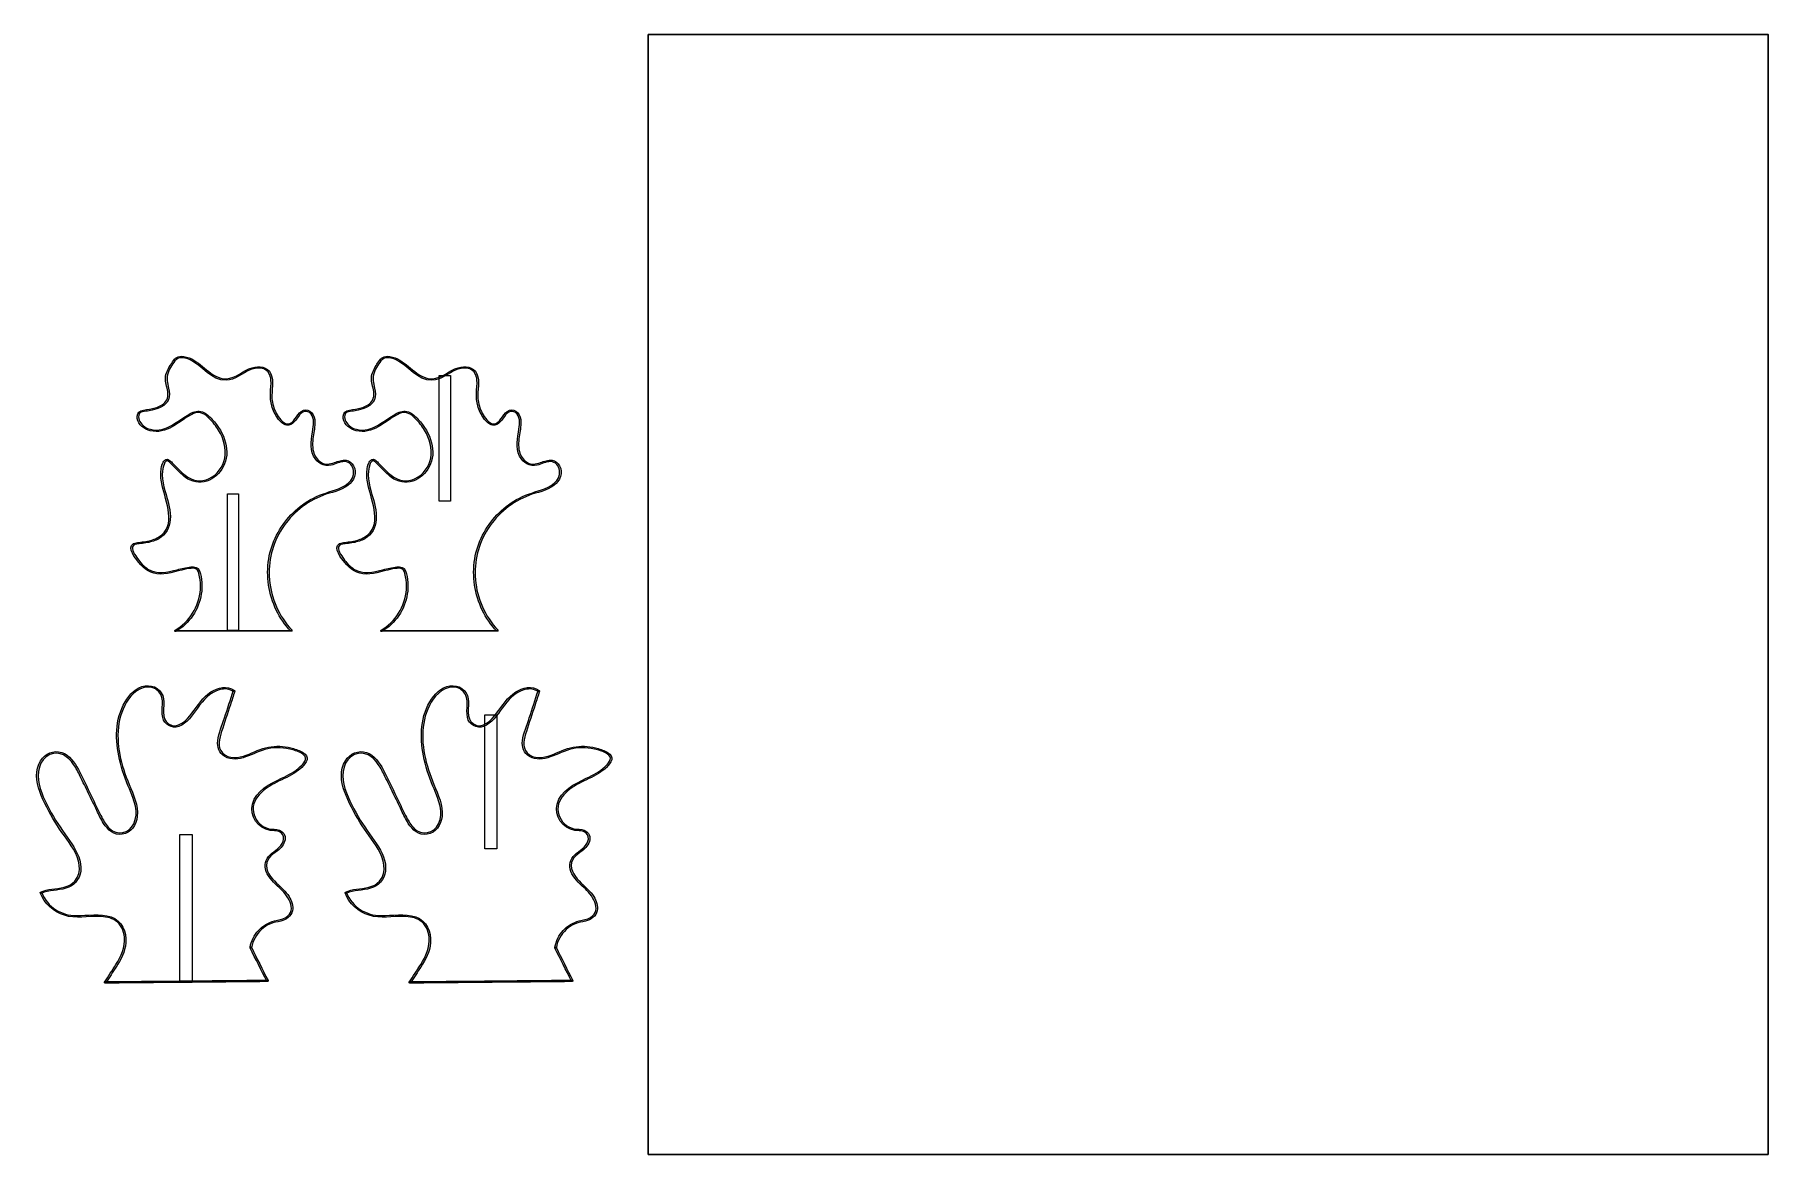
# Model space of a CAD drawing. Extents: x 190 to 1067, y -591 to -24.
import ezdxf

# ---------------------------------------------------------------- set-up
doc = ezdxf.new("R2010")
doc.units = 0
doc.header["$MEASUREMENT"] = 0
doc.layers.add('Layer 1', color=7, linetype='Continuous', lineweight=0)

msp = doc.modelspace()

# ---------------------------------------------------------------- hatches: boundary and pattern name
at = {"layer": 'Layer 1', "transparency": 33554687}
h = msp.add_hatch(color=7, dxfattribs=at)
h.dxf.hatch_style = 2
edge = h.paths.add_edge_path()
edge.add_spline(control_points=[(261.3, -326.65), (268.25, -322.77), (272.96, -315.55), (274.2, -307.73), (274.8, -303.92), (274.68, -299.71), (273.33, -296.06), (272.58, -294.03), (270.88, -293.88), (268.93, -294.02), (266.55, -294.2), (264.22, -294.8), (261.91, -295.41), (257, -296.69), (251.78, -297.96), (247.17, -295.06), (245.06, -293.74), (243.36, -291.84), (241.96, -289.8), (240.98, -288.37), (238.26, -284.89), (239.82, -283.18), (240.66, -282.27), (242.57, -282.36), (243.7, -282.21), (244.76, -282.07), (245.82, -281.91), (246.87, -281.71), (248.93, -281.31), (250.99, -280.72), (252.82, -279.67), (256.35, -277.63), (258.17, -274.03), (258.48, -270.05), (258.81, -265.66), (257.56, -261.41), (256.34, -257.25), (254.88, -252.3), (253.27, -246.58), (255.5, -241.6), (255.56, -241.47), (255.71, -241.04), (255.85, -240.91), (257.18, -239.52), (257.43, -240.57), (258.05, -241), (258.49, -241.3), (258.9, -241.76), (259.28, -242.13), (260.13, -242.95), (260.95, -243.81), (261.77, -244.66), (263.16, -246.09), (264.57, -247.52), (266.19, -248.69), (269.38, -251.02), (273.23, -251.86), (277.01, -250.56), (280.56, -249.34), (283.56, -246.61), (285.33, -243.32), (287.35, -239.57), (287.53, -235.17), (286.48, -231.1), (285.35, -226.68), (282.85, -222.67), (279.77, -219.34), (278.36, -217.81), (276.76, -216.2), (274.77, -215.46), (272.62, -214.65), (270.53, -215.35), (268.59, -216.39), (264.2, -218.75), (260.44, -222.28), (255.7, -223.97), (252.07, -225.26), (247.51, -224.94), (244.55, -222.26), (243.16, -221.01), (241.72, -218.37), (242.81, -216.52), (243.47, -215.38), (245.06, -215.4), (246.21, -215.22), (247.25, -215.06), (248.29, -214.88), (249.32, -214.65), (252.5, -213.94), (256.19, -212.63), (257.57, -209.39), (258.37, -207.48), (258.1, -205.45), (257.64, -203.5), (257.02, -200.83), (256.39, -198.37), (257.37, -195.69), (257.82, -194.48), (258.47, -193.35), (259.16, -192.26), (259.86, -191.15), (260.57, -189.86), (261.58, -189), (263.5, -187.36), (266.45, -188.21), (268.51, -189.16), (274.7, -192.02), (279.28, -199.69), (286.71, -199.51), (291.41, -199.39), (294.85, -195.87), (299.01, -194.22), (301.14, -193.37), (303.66, -192.87), (305.86, -193.73), (308.22, -194.67), (309.26, -196.97), (309.45, -199.36), (309.62, -201.55), (309.29, -203.75), (309.18, -205.94), (309.08, -208.13), (309.29, -210.32), (309.88, -212.44), (310.51, -214.71), (311.54, -216.88), (312.92, -218.79), (314, -220.28), (315.43, -221.9), (317.36, -222.18), (320.65, -222.67), (322.23, -219.05), (323.98, -216.99), (325.25, -215.51), (327.05, -214.55), (328.89, -215.81), (331.55, -217.63), (331.06, -221.35), (330.68, -224.1), (330.04, -228.67), (328.89, -233.6), (331.07, -237.94), (332.8, -241.37), (336.11, -243.41), (339.95, -242.48), (342.19, -241.94), (344.37, -240.63), (346.72, -240.7), (349.26, -240.76), (350.95, -242.83), (351.29, -245.22), (352.05, -250.57), (346.33, -253.64), (342.08, -255.01), (337.71, -256.41), (333.46, -257.63), (329.44, -259.94), (325.81, -262.03), (322.48, -264.66), (319.6, -267.7), (313.77, -273.81), (309.69, -281.61), (308.33, -289.97), (306.9, -298.74), (308.33, -307.9), (312.18, -315.9), (314.05, -319.77), (316.5, -323.33), (319.44, -326.46), (319.77, -326.81), (320.3, -326.28), (319.97, -325.93), (313.48, -319.02), (309.52, -309.91), (308.7, -300.48), (307.9, -291.32), (310.17, -282.19), (315.18, -274.48), (320.05, -266.98), (327.31, -260.97), (335.69, -257.8), (339.96, -256.19), (344.77, -255.6), (348.44, -252.71), (351.42, -250.36), (353.22, -246.4), (351.29, -242.81), (350.5, -241.34), (349.14, -240.27), (347.49, -240.02), (345.44, -239.7), (343.47, -240.55), (341.58, -241.2), (339.25, -242), (336.89, -242.45), (334.69, -241.03), (332.78, -239.8), (331.52, -237.67), (330.95, -235.52), (330.21, -232.78), (330.58, -229.85), (330.98, -227.09), (331.35, -224.55), (331.99, -221.89), (331.64, -219.31), (331.2, -216.04), (327.91, -212.97), (324.72, -215.26), (322.4, -216.93), (321.11, -221.62), (317.78, -221.48), (315.15, -221.37), (313.25, -218.19), (312.16, -216.15), (310.94, -213.85), (310.18, -211.3), (309.96, -208.7), (309.63, -204.64), (311.22, -200.09), (309.46, -196.22), (307.74, -192.45), (303.43, -192.01), (299.88, -193.12), (295.37, -194.53), (291.76, -198.55), (286.86, -198.75), (282.99, -198.91), (279.73, -196.51), (276.86, -194.19), (274.12, -191.98), (271.43, -189.5), (268.11, -188.17), (266.43, -187.5), (264.34, -186.99), (262.57, -187.58), (260.58, -188.24), (259.44, -190.39), (258.4, -192.06), (257.24, -193.93), (256.21, -195.95), (256.06, -198.18), (255.9, -200.57), (256.85, -202.82), (257.22, -205.14), (257.6, -207.57), (257.01, -209.88), (255.05, -211.45), (253.46, -212.74), (251.41, -213.39), (249.45, -213.85), (247.57, -214.3), (245.42, -214.29), (243.62, -214.96), (241.98, -215.57), (241.57, -217.23), (241.82, -218.82), (242.35, -222.15), (245.33, -224.27), (248.4, -225.06), (252.33, -226.07), (256.07, -224.96), (259.51, -223.02), (261.68, -221.8), (263.7, -220.34), (265.78, -218.97), (267.93, -217.56), (270.61, -215.55), (273.31, -215.87), (275.87, -216.17), (277.89, -218.36), (279.52, -220.17), (281.24, -222.08), (282.74, -224.2), (283.91, -226.49), (286.11, -230.76), (287.2, -235.97), (285.67, -240.64), (284.31, -244.83), (280.86, -248.5), (276.65, -249.89), (272.14, -251.38), (268.03, -249.55), (264.68, -246.48), (263.03, -244.97), (261.55, -243.29), (259.94, -241.73), (258.96, -240.78), (257.21, -238.62), (255.72, -239.87), (254.34, -241.04), (253.92, -243.77), (253.75, -245.44), (253.51, -247.89), (253.84, -250.37), (254.37, -252.76), (256.13, -260.78), (262.02, -273.28), (252.6, -278.93), (250.63, -280.11), (248.35, -280.69), (246.09, -281.09), (244.92, -281.3), (243.74, -281.46), (242.56, -281.61), (241.68, -281.72), (240.71, -281.76), (239.92, -282.19), (236.33, -284.14), (241.04, -289.97), (242.52, -291.81), (245.24, -295.18), (248.9, -297.54), (253.32, -297.63), (258.33, -297.73), (263.01, -295.49), (267.93, -294.88), (269.31, -294.7), (271.45, -294.31), (272.34, -295.66), (272.93, -296.56), (273.12, -297.92), (273.33, -298.96), (273.76, -301.08), (273.87, -303.25), (273.72, -305.4), (273.42, -309.66), (272.03, -313.84), (269.79, -317.46), (267.59, -321.01), (264.56, -323.96), (260.92, -326), (260.5, -326.23), (260.88, -326.88), (261.3, -326.65), (261.3, -326.65), (261.3, -326.65), (261.3, -326.65)], knot_values=[0, 0, 0, 0, 1, 1, 1, 2, 2, 2, 3, 3, 3, 4, 4, 4, 5, 5, 5, 6, 6, 6, 7, 7, 7, 8, 8, 8, 9, 9, 9, 10, 10, 10, 11, 11, 11, 12, 12, 12, 13, 13, 13, 14, 14, 14, 15, 15, 15, 16, 16, 16, 17, 17, 17, 18, 18, 18, 19, 19, 19, 20, 20, 20, 21, 21, 21, 22, 22, 22, 23, 23, 23, 24, 24, 24, 25, 25, 25, 26, 26, 26, 27, 27, 27, 28, 28, 28, 29, 29, 29, 30, 30, 30, 31, 31, 31, 32, 32, 32, 33, 33, 33, 34, 34, 34, 35, 35, 35, 36, 36, 36, 37, 37, 37, 38, 38, 38, 39, 39, 39, 40, 40, 40, 41, 41, 41, 42, 42, 42, 43, 43, 43, 44, 44, 44, 45, 45, 45, 46, 46, 46, 47, 47, 47, 48, 48, 48, 49, 49, 49, 50, 50, 50, 51, 51, 51, 52, 52, 52, 53, 53, 53, 54, 54, 54, 55, 55, 55, 56, 56, 56, 57, 57, 57, 58, 58, 58, 59, 59, 59, 60, 60, 60, 61, 61, 61, 62, 62, 62, 63, 63, 63, 64, 64, 64, 65, 65, 65, 66, 66, 66, 67, 67, 67, 68, 68, 68, 69, 69, 69, 70, 70, 70, 71, 71, 71, 72, 72, 72, 73, 73, 73, 74, 74, 74, 75, 75, 75, 76, 76, 76, 77, 77, 77, 78, 78, 78, 79, 79, 79, 80, 80, 80, 81, 81, 81, 82, 82, 82, 83, 83, 83, 84, 84, 84, 85, 85, 85, 86, 86, 86, 87, 87, 87, 88, 88, 88, 89, 89, 89, 90, 90, 90, 91, 91, 91, 92, 92, 92, 93, 93, 93, 94, 94, 94, 95, 95, 95, 96, 96, 96, 97, 97, 97, 98, 98, 98, 99, 99, 99, 100, 100, 100, 101, 101, 101, 102, 102, 102, 103, 103, 103, 104, 104, 104, 105, 105, 105, 106, 106, 106, 107, 107, 107, 108, 108, 108, 109, 109, 109, 110, 110, 110, 111, 111, 111, 112, 112, 112, 112], degree=3, periodic=0)
h = msp.add_hatch(color=7, dxfattribs=at)
h.dxf.hatch_style = 2
edge = h.paths.add_edge_path()
edge.add_spline(control_points=[(365.56, -326.65), (372.51, -322.77), (377.23, -315.55), (378.47, -307.73), (379.07, -303.92), (378.95, -299.71), (377.59, -296.06), (376.84, -294.03), (375.15, -293.88), (373.2, -294.02), (370.81, -294.2), (368.48, -294.8), (366.17, -295.41), (361.26, -296.69), (356.05, -297.96), (351.43, -295.06), (349.32, -293.74), (347.62, -291.84), (346.22, -289.8), (345.24, -288.37), (342.53, -284.89), (344.08, -283.18), (344.92, -282.27), (346.83, -282.36), (347.97, -282.21), (349.03, -282.07), (350.08, -281.91), (351.13, -281.71), (353.19, -281.31), (355.26, -280.72), (357.09, -279.67), (360.61, -277.63), (362.43, -274.03), (362.74, -270.05), (363.08, -265.66), (361.83, -261.41), (360.6, -257.25), (359.14, -252.3), (357.54, -246.58), (359.76, -241.6), (359.82, -241.47), (359.98, -241.04), (360.11, -240.91), (361.44, -239.52), (361.69, -240.57), (362.32, -241), (362.76, -241.3), (363.16, -241.76), (363.54, -242.13), (364.4, -242.95), (365.21, -243.81), (366.04, -244.66), (367.43, -246.09), (368.84, -247.52), (370.46, -248.69), (373.64, -251.02), (377.5, -251.86), (381.27, -250.56), (384.83, -249.34), (387.82, -246.61), (389.6, -243.32), (391.62, -239.57), (391.79, -235.17), (390.75, -231.1), (389.61, -226.68), (387.11, -222.67), (384.04, -219.34), (382.62, -217.81), (381.03, -216.2), (379.04, -215.46), (376.89, -214.65), (374.79, -215.35), (372.85, -216.39), (368.47, -218.75), (364.71, -222.28), (359.96, -223.97), (356.33, -225.26), (351.78, -224.94), (348.81, -222.26), (347.43, -221.01), (345.99, -218.37), (347.07, -216.52), (347.74, -215.38), (349.33, -215.4), (350.48, -215.22), (351.52, -215.06), (352.56, -214.88), (353.59, -214.65), (356.77, -213.94), (360.45, -212.63), (361.83, -209.39), (362.64, -207.48), (362.36, -205.45), (361.91, -203.5), (361.29, -200.83), (360.65, -198.37), (361.64, -195.69), (362.08, -194.48), (362.74, -193.35), (363.42, -192.26), (364.13, -191.15), (364.84, -189.86), (365.85, -189), (367.77, -187.36), (370.72, -188.21), (372.78, -189.16), (378.96, -192.02), (383.55, -199.69), (390.97, -199.51), (395.68, -199.39), (399.12, -195.87), (403.28, -194.22), (405.4, -193.37), (407.93, -192.87), (410.12, -193.73), (412.48, -194.67), (413.52, -196.97), (413.71, -199.36), (413.89, -201.55), (413.56, -203.75), (413.45, -205.94), (413.34, -208.13), (413.55, -210.32), (414.14, -212.44), (414.77, -214.71), (415.8, -216.88), (417.19, -218.79), (418.27, -220.28), (419.7, -221.9), (421.62, -222.18), (424.91, -222.67), (426.49, -219.05), (428.25, -216.99), (429.52, -215.51), (431.32, -214.55), (433.16, -215.81), (435.81, -217.63), (435.33, -221.35), (434.94, -224.1), (434.3, -228.67), (433.15, -233.6), (435.34, -237.94), (437.07, -241.37), (440.37, -243.41), (444.22, -242.48), (446.46, -241.94), (448.63, -240.63), (450.99, -240.7), (453.52, -240.76), (455.22, -242.83), (455.56, -245.22), (456.32, -250.57), (450.6, -253.64), (446.35, -255.01), (441.97, -256.41), (437.72, -257.63), (433.71, -259.94), (430.08, -262.03), (426.75, -264.66), (423.86, -267.7), (418.04, -273.81), (413.96, -281.61), (412.6, -289.97), (411.17, -298.74), (412.59, -307.9), (416.45, -315.9), (418.32, -319.77), (420.77, -323.33), (423.71, -326.46), (424.04, -326.81), (424.57, -326.28), (424.24, -325.93), (417.75, -319.02), (413.78, -309.91), (412.96, -300.48), (412.17, -291.32), (414.44, -282.19), (419.45, -274.48), (424.32, -266.98), (431.58, -260.97), (439.96, -257.8), (444.22, -256.19), (449.03, -255.6), (452.7, -252.71), (455.69, -250.36), (457.49, -246.4), (455.56, -242.81), (454.77, -241.34), (453.41, -240.27), (451.75, -240.02), (449.71, -239.7), (447.74, -240.55), (445.85, -241.2), (443.52, -242), (441.15, -242.45), (438.95, -241.03), (437.05, -239.8), (435.79, -237.67), (435.21, -235.52), (434.48, -232.78), (434.84, -229.85), (435.25, -227.09), (435.62, -224.55), (436.25, -221.89), (435.91, -219.31), (435.46, -216.04), (432.17, -212.97), (428.99, -215.26), (426.66, -216.93), (425.38, -221.62), (422.04, -221.48), (419.41, -221.37), (417.51, -218.19), (416.42, -216.15), (415.2, -213.85), (414.44, -211.3), (414.23, -208.7), (413.89, -204.64), (415.49, -200.09), (413.72, -196.22), (412.01, -192.45), (407.69, -192.01), (404.15, -193.12), (399.63, -194.53), (396.02, -198.55), (391.12, -198.75), (387.26, -198.91), (383.99, -196.51), (381.13, -194.19), (378.39, -191.98), (375.69, -189.5), (372.37, -188.17), (370.69, -187.5), (368.61, -186.99), (366.83, -187.58), (364.84, -188.24), (363.7, -190.39), (362.66, -192.06), (361.5, -193.93), (360.47, -195.95), (360.33, -198.18), (360.17, -200.57), (361.12, -202.82), (361.48, -205.14), (361.86, -207.57), (361.27, -209.88), (359.32, -211.45), (357.72, -212.74), (355.68, -213.39), (353.71, -213.85), (351.83, -214.3), (349.68, -214.29), (347.88, -214.96), (346.24, -215.57), (345.84, -217.23), (346.09, -218.82), (346.61, -222.15), (349.59, -224.27), (352.67, -225.06), (356.59, -226.07), (360.33, -224.96), (363.78, -223.02), (365.95, -221.8), (367.96, -220.34), (370.04, -218.97), (372.19, -217.56), (374.87, -215.55), (377.58, -215.87), (380.13, -216.17), (382.15, -218.36), (383.78, -220.17), (385.5, -222.08), (387, -224.2), (388.18, -226.49), (390.37, -230.76), (391.47, -235.97), (389.94, -240.64), (388.57, -244.83), (385.13, -248.5), (380.92, -249.89), (376.4, -251.38), (372.29, -249.55), (368.95, -246.48), (367.3, -244.97), (365.81, -243.29), (364.21, -241.73), (363.23, -240.78), (361.48, -238.62), (359.99, -239.87), (358.6, -241.04), (358.19, -243.77), (358.02, -245.44), (357.77, -247.89), (358.11, -250.37), (358.63, -252.76), (360.4, -260.78), (366.28, -273.28), (356.87, -278.93), (354.89, -280.11), (352.61, -280.69), (350.36, -281.09), (349.19, -281.3), (348.01, -281.46), (346.82, -281.61), (345.95, -281.72), (344.97, -281.76), (344.18, -282.19), (340.6, -284.14), (345.3, -289.97), (346.79, -291.81), (349.5, -295.18), (353.17, -297.54), (357.59, -297.63), (362.6, -297.73), (367.28, -295.49), (372.19, -294.88), (373.57, -294.7), (375.72, -294.31), (376.6, -295.66), (377.19, -296.56), (377.39, -297.92), (377.59, -298.96), (378.02, -301.08), (378.14, -303.25), (377.99, -305.4), (377.69, -309.66), (376.3, -313.84), (374.05, -317.46), (371.85, -321.01), (368.83, -323.96), (365.18, -326), (364.76, -326.23), (365.14, -326.88), (365.56, -326.65), (365.56, -326.65), (365.56, -326.65), (365.56, -326.65)], knot_values=[0, 0, 0, 0, 1, 1, 1, 2, 2, 2, 3, 3, 3, 4, 4, 4, 5, 5, 5, 6, 6, 6, 7, 7, 7, 8, 8, 8, 9, 9, 9, 10, 10, 10, 11, 11, 11, 12, 12, 12, 13, 13, 13, 14, 14, 14, 15, 15, 15, 16, 16, 16, 17, 17, 17, 18, 18, 18, 19, 19, 19, 20, 20, 20, 21, 21, 21, 22, 22, 22, 23, 23, 23, 24, 24, 24, 25, 25, 25, 26, 26, 26, 27, 27, 27, 28, 28, 28, 29, 29, 29, 30, 30, 30, 31, 31, 31, 32, 32, 32, 33, 33, 33, 34, 34, 34, 35, 35, 35, 36, 36, 36, 37, 37, 37, 38, 38, 38, 39, 39, 39, 40, 40, 40, 41, 41, 41, 42, 42, 42, 43, 43, 43, 44, 44, 44, 45, 45, 45, 46, 46, 46, 47, 47, 47, 48, 48, 48, 49, 49, 49, 50, 50, 50, 51, 51, 51, 52, 52, 52, 53, 53, 53, 54, 54, 54, 55, 55, 55, 56, 56, 56, 57, 57, 57, 58, 58, 58, 59, 59, 59, 60, 60, 60, 61, 61, 61, 62, 62, 62, 63, 63, 63, 64, 64, 64, 65, 65, 65, 66, 66, 66, 67, 67, 67, 68, 68, 68, 69, 69, 69, 70, 70, 70, 71, 71, 71, 72, 72, 72, 73, 73, 73, 74, 74, 74, 75, 75, 75, 76, 76, 76, 77, 77, 77, 78, 78, 78, 79, 79, 79, 80, 80, 80, 81, 81, 81, 82, 82, 82, 83, 83, 83, 84, 84, 84, 85, 85, 85, 86, 86, 86, 87, 87, 87, 88, 88, 88, 89, 89, 89, 90, 90, 90, 91, 91, 91, 92, 92, 92, 93, 93, 93, 94, 94, 94, 95, 95, 95, 96, 96, 96, 97, 97, 97, 98, 98, 98, 99, 99, 99, 100, 100, 100, 101, 101, 101, 102, 102, 102, 103, 103, 103, 104, 104, 104, 105, 105, 105, 106, 106, 106, 107, 107, 107, 108, 108, 108, 109, 109, 109, 110, 110, 110, 111, 111, 111, 112, 112, 112, 112], degree=3, periodic=0)
h = msp.add_hatch(color=7, dxfattribs=at)
h.dxf.hatch_style = 2
edge = h.paths.add_edge_path()
edge.add_spline(control_points=[(298.94, -486.99), (301.74, -492.59), (304.54, -498.19), (307.33, -503.79), (307.44, -503.6), (307.55, -503.41), (307.66, -503.22), (298.36, -503.31), (289.06, -503.4), (279.77, -503.48), (265.07, -503.62), (250.37, -503.76), (235.66, -503.9), (232.3, -503.93), (228.94, -503.96), (225.57, -503.99), (225.68, -504.18), (225.79, -504.37), (225.9, -504.55), (227.63, -501.9), (229.37, -499.24), (231.11, -496.58), (233.56, -492.82), (235.57, -488.88), (235.99, -484.32), (236.52, -478.72), (234.05, -473.17), (228.52, -471.18), (222.91, -469.17), (216.6, -470.68), (210.8, -470.52), (207.16, -470.42), (203.69, -469.59), (200.6, -467.6), (197.37, -465.52), (194.83, -462.46), (193.43, -458.87), (193.37, -459.01), (193.31, -459.15), (193.25, -459.29), (197.14, -457.51), (201.54, -457.91), (205.59, -456.74), (209.72, -455.54), (212.63, -452.31), (213.17, -447.99), (213.81, -443.01), (211.37, -438.25), (208.64, -434.26), (205.49, -429.65), (202.17, -425.22), (199.38, -420.36), (196.47, -415.29), (193.44, -409.81), (192.12, -404.07), (190.86, -398.63), (191.84, -391.49), (197.55, -388.97), (202.47, -386.8), (206.85, -390.04), (209.55, -393.99), (210.86, -395.9), (211.89, -397.96), (212.9, -400.04), (214.3, -402.91), (215.7, -405.79), (217.1, -408.67), (218.5, -411.54), (219.9, -414.42), (221.3, -417.3), (222.38, -419.51), (223.4, -421.77), (224.73, -423.85), (226.85, -427.14), (230.04, -430.01), (234.23, -429.37), (238.73, -428.69), (241.29, -424.6), (241.82, -420.37), (242.54, -414.64), (239.76, -409.32), (237.66, -404.18), (233.72, -394.55), (230.81, -383.7), (232.52, -373.25), (233.33, -368.29), (235.26, -363.31), (238.57, -359.47), (241.91, -355.59), (248.58, -352.52), (252.71, -357.17), (255.89, -360.76), (253.74, -365.99), (254.66, -370.22), (255.45, -373.84), (259.34, -376.11), (262.87, -374.8), (266.94, -373.29), (269.78, -368.93), (272.23, -365.58), (275.22, -361.48), (278.53, -357.39), (283.7, -356.1), (286.1, -355.49), (288.52, -355.76), (290.57, -357.21), (290.52, -357.07), (290.46, -356.93), (290.4, -356.79), (288.93, -361.31), (287.45, -365.83), (285.98, -370.36), (284.75, -374.13), (283.05, -378.02), (282.53, -381.97), (282.11, -385.21), (283.2, -388.33), (286.12, -390.05), (289.3, -391.93), (293.28, -391.38), (296.61, -390.24), (300.4, -388.93), (303.88, -386.89), (307.83, -386.07), (312, -385.2), (316.4, -385.41), (320.48, -386.63), (322.38, -387.21), (324.66, -387.94), (326.18, -389.27), (328.3, -391.12), (325.79, -393.71), (324.32, -395.13), (321.62, -397.75), (318.18, -399.43), (314.82, -401.03), (309, -403.8), (301.81, -407.23), (300.05, -414.08), (298.52, -420.04), (302.87, -426.64), (309.04, -427.39), (311.06, -427.63), (313.1, -427.35), (314.77, -428.79), (316, -429.85), (316.14, -431.43), (315.64, -432.89), (314.55, -436.12), (311.34, -437.54), (309.02, -439.75), (306.65, -442), (305.84, -445.07), (307.04, -448.15), (308.33, -451.43), (311.04, -454.04), (313.61, -456.34), (317.44, -459.76), (323.41, -467.58), (316.91, -471.53), (315.12, -472.62), (313.21, -472.7), (311.24, -473.19), (309.69, -473.58), (308.2, -474.22), (306.83, -475.06), (304.11, -476.73), (301.85, -479.18), (300.42, -482.05), (299.71, -483.49), (299.21, -485.01), (298.94, -486.59), (298.85, -487.06), (299.58, -487.27), (299.66, -486.79), (300.28, -483.27), (302.04, -480.08), (304.66, -477.65), (305.98, -476.41), (307.51, -475.4), (309.18, -474.68), (310.89, -473.94), (312.63, -473.8), (314.42, -473.36), (317.07, -472.72), (319.77, -470.96), (320.39, -468.14), (320.94, -465.63), (319.9, -463.03), (318.6, -460.93), (316.91, -458.2), (314.51, -456.28), (312.26, -454.05), (309.63, -451.46), (306.34, -447.7), (307.39, -443.7), (308.35, -440.01), (312.25, -438.7), (314.58, -436.08), (316.05, -434.43), (317.3, -431.89), (316.35, -429.68), (315.87, -428.58), (314.9, -427.82), (313.82, -427.34), (312.05, -426.57), (310.29, -426.91), (308.46, -426.54), (304.91, -425.83), (301.98, -422.92), (300.91, -419.5), (298.44, -411.62), (306.35, -405.96), (312.44, -402.99), (315.74, -401.38), (319.17, -399.94), (322.19, -397.83), (323.54, -396.89), (324.8, -395.83), (325.87, -394.58), (326.78, -393.52), (328.03, -392.08), (327.83, -390.58), (327.64, -389.12), (326.23, -388.28), (325.04, -387.67), (323.27, -386.76), (321.39, -386.06), (319.47, -385.58), (315.8, -384.67), (311.96, -384.55), (308.25, -385.23), (304.25, -385.96), (300.76, -387.92), (296.99, -389.31), (293.11, -390.73), (288.02, -391.5), (284.89, -388.1), (282.09, -385.05), (283.36, -380.82), (284.49, -377.34), (285.96, -372.82), (287.44, -368.3), (288.91, -363.77), (289.65, -361.51), (290.39, -359.25), (291.12, -356.99), (291.18, -356.82), (291.08, -356.66), (290.95, -356.56), (287.28, -353.97), (282.63, -355.08), (279.08, -357.32), (274.9, -359.96), (272.43, -364.25), (269.45, -368.06), (266.84, -371.39), (262.28, -376.57), (257.67, -373.48), (253.6, -370.75), (255.72, -364.78), (255.09, -360.74), (254.37, -356.21), (250.29, -353.54), (245.81, -354.23), (241.24, -354.93), (237.85, -358.57), (235.6, -362.38), (230.41, -371.17), (230.56, -381.85), (232.78, -391.53), (233.96, -396.64), (235.74, -401.58), (237.79, -406.41), (240.12, -411.87), (242.83, -418.33), (239.98, -424.15), (237.62, -429), (231.62, -430.11), (227.74, -426.4), (226.08, -424.82), (224.89, -422.8), (223.84, -420.78), (222.47, -418.12), (221.21, -415.4), (219.9, -412.71), (217.29, -407.35), (214.85, -401.87), (212.02, -396.62), (210.12, -393.1), (207.53, -389.25), (203.54, -387.94), (199.45, -386.61), (195.12, -388.58), (192.87, -392.11), (189.86, -396.82), (190.64, -402.77), (192.44, -407.75), (194.41, -413.18), (197.24, -418.37), (200.24, -423.29), (203.11, -428), (206.68, -432.24), (209.5, -436.98), (212.33, -441.73), (214.23, -448.39), (210.2, -453.08), (207.28, -456.47), (202.57, -456.57), (198.48, -457.15), (196.55, -457.42), (194.66, -457.83), (192.88, -458.64), (192.74, -458.71), (192.65, -458.93), (192.7, -459.07), (194.81, -464.46), (199.35, -468.73), (204.9, -470.41), (210.62, -472.15), (216.7, -470.81), (222.55, -470.97), (225.41, -471.05), (228.37, -471.5), (230.78, -473.16), (233.52, -475.05), (235.01, -478.19), (235.28, -481.45), (235.68, -486.46), (233.7, -491.25), (231.01, -495.36), (229.09, -498.3), (227.17, -501.24), (225.25, -504.18), (225.09, -504.42), (225.3, -504.74), (225.57, -504.74), (234.87, -504.65), (244.17, -504.57), (253.46, -504.48), (268.16, -504.34), (282.87, -504.2), (297.57, -504.07), (300.93, -504.04), (304.29, -504), (307.66, -503.97), (307.96, -503.97), (308.11, -503.66), (307.98, -503.41), (305.18, -497.81), (302.38, -492.21), (299.58, -486.61), (299.37, -486.18), (298.72, -486.56), (298.94, -486.99), (298.94, -486.99), (298.94, -486.99), (298.94, -486.99)], knot_values=[0, 0, 0, 0, 1, 1, 1, 2, 2, 2, 3, 3, 3, 4, 4, 4, 5, 5, 5, 6, 6, 6, 7, 7, 7, 8, 8, 8, 9, 9, 9, 10, 10, 10, 11, 11, 11, 12, 12, 12, 13, 13, 13, 14, 14, 14, 15, 15, 15, 16, 16, 16, 17, 17, 17, 18, 18, 18, 19, 19, 19, 20, 20, 20, 21, 21, 21, 22, 22, 22, 23, 23, 23, 24, 24, 24, 25, 25, 25, 26, 26, 26, 27, 27, 27, 28, 28, 28, 29, 29, 29, 30, 30, 30, 31, 31, 31, 32, 32, 32, 33, 33, 33, 34, 34, 34, 35, 35, 35, 36, 36, 36, 37, 37, 37, 38, 38, 38, 39, 39, 39, 40, 40, 40, 41, 41, 41, 42, 42, 42, 43, 43, 43, 44, 44, 44, 45, 45, 45, 46, 46, 46, 47, 47, 47, 48, 48, 48, 49, 49, 49, 50, 50, 50, 51, 51, 51, 52, 52, 52, 53, 53, 53, 54, 54, 54, 55, 55, 55, 56, 56, 56, 57, 57, 57, 58, 58, 58, 59, 59, 59, 60, 60, 60, 61, 61, 61, 62, 62, 62, 63, 63, 63, 64, 64, 64, 65, 65, 65, 66, 66, 66, 67, 67, 67, 68, 68, 68, 69, 69, 69, 70, 70, 70, 71, 71, 71, 72, 72, 72, 73, 73, 73, 74, 74, 74, 75, 75, 75, 76, 76, 76, 77, 77, 77, 78, 78, 78, 79, 79, 79, 80, 80, 80, 81, 81, 81, 82, 82, 82, 83, 83, 83, 84, 84, 84, 85, 85, 85, 86, 86, 86, 87, 87, 87, 88, 88, 88, 89, 89, 89, 90, 90, 90, 91, 91, 91, 92, 92, 92, 93, 93, 93, 94, 94, 94, 95, 95, 95, 96, 96, 96, 97, 97, 97, 98, 98, 98, 99, 99, 99, 100, 100, 100, 101, 101, 101, 102, 102, 102, 103, 103, 103, 104, 104, 104, 105, 105, 105, 106, 106, 106, 107, 107, 107, 108, 108, 108, 109, 109, 109, 110, 110, 110, 111, 111, 111, 112, 112, 112, 113, 113, 113, 114, 114, 114, 115, 115, 115, 116, 116, 116, 117, 117, 117, 118, 118, 118, 119, 119, 119, 119], degree=3, periodic=0)
h = msp.add_hatch(color=7, dxfattribs=at)
h.dxf.hatch_style = 2
edge = h.paths.add_edge_path()
edge.add_spline(control_points=[(453.18, -486.99), (455.98, -492.59), (458.78, -498.19), (461.58, -503.79), (461.69, -503.6), (461.8, -503.41), (461.91, -503.22), (452.61, -503.31), (443.31, -503.4), (434.01, -503.48), (419.31, -503.62), (404.61, -503.76), (389.91, -503.9), (386.55, -503.93), (383.18, -503.96), (379.82, -503.99), (379.93, -504.18), (380.04, -504.37), (380.14, -504.55), (381.88, -501.9), (383.62, -499.24), (385.35, -496.58), (387.81, -492.82), (389.81, -488.88), (390.24, -484.32), (390.77, -478.72), (388.3, -473.17), (382.77, -471.18), (377.16, -469.17), (370.85, -470.68), (365.05, -470.52), (361.41, -470.42), (357.94, -469.59), (354.85, -467.6), (351.61, -465.52), (349.07, -462.46), (347.67, -458.87), (347.62, -459.01), (347.56, -459.15), (347.5, -459.29), (351.39, -457.51), (355.79, -457.91), (359.83, -456.74), (363.96, -455.54), (366.87, -452.31), (367.42, -447.99), (368.05, -443.01), (365.62, -438.25), (362.89, -434.26), (359.74, -429.65), (356.41, -425.22), (353.63, -420.36), (350.71, -415.29), (347.69, -409.81), (346.36, -404.07), (345.1, -398.63), (346.08, -391.49), (351.8, -388.97), (356.72, -386.8), (361.1, -390.04), (363.8, -393.99), (365.1, -395.9), (366.14, -397.96), (367.15, -400.04), (368.55, -402.91), (369.95, -405.79), (371.35, -408.67), (372.75, -411.54), (374.15, -414.42), (375.55, -417.3), (376.63, -419.51), (377.64, -421.77), (378.98, -423.85), (381.1, -427.14), (384.29, -430.01), (388.48, -429.37), (392.98, -428.69), (395.54, -424.6), (396.07, -420.37), (396.78, -414.64), (394.01, -409.32), (391.91, -404.18), (387.97, -394.55), (385.06, -383.7), (386.77, -373.25), (387.58, -368.29), (389.51, -363.31), (392.82, -359.47), (396.16, -355.59), (402.83, -352.52), (406.96, -357.17), (410.14, -360.76), (407.98, -365.99), (408.91, -370.22), (409.69, -373.84), (413.59, -376.11), (417.11, -374.8), (421.19, -373.29), (424.03, -368.93), (426.48, -365.58), (429.47, -361.48), (432.78, -357.39), (437.94, -356.1), (440.35, -355.49), (442.77, -355.76), (444.82, -357.21), (444.76, -357.07), (444.71, -356.93), (444.65, -356.79), (443.17, -361.31), (441.7, -365.83), (440.23, -370.36), (439, -374.13), (437.3, -378.02), (436.78, -381.97), (436.36, -385.21), (437.45, -388.33), (440.37, -390.05), (443.55, -391.93), (447.53, -391.38), (450.86, -390.24), (454.65, -388.93), (458.12, -386.89), (462.08, -386.07), (466.25, -385.2), (470.64, -385.41), (474.73, -386.63), (476.62, -387.21), (478.91, -387.94), (480.43, -389.27), (482.55, -391.12), (480.04, -393.71), (478.57, -395.13), (475.87, -397.75), (472.42, -399.43), (469.07, -401.03), (463.24, -403.8), (456.06, -407.23), (454.3, -414.08), (452.77, -420.04), (457.12, -426.64), (463.28, -427.39), (465.3, -427.63), (467.34, -427.35), (469.02, -428.79), (470.24, -429.85), (470.38, -431.43), (469.89, -432.89), (468.79, -436.12), (465.59, -437.54), (463.27, -439.75), (460.9, -442), (460.09, -445.07), (461.29, -448.15), (462.57, -451.43), (465.29, -454.04), (467.86, -456.34), (471.68, -459.76), (477.66, -467.58), (471.16, -471.53), (469.37, -472.62), (467.45, -472.7), (465.49, -473.19), (463.94, -473.58), (462.44, -474.22), (461.08, -475.06), (458.35, -476.73), (456.1, -479.18), (454.67, -482.05), (453.96, -483.49), (453.46, -485.01), (453.18, -486.59), (453.1, -487.06), (453.82, -487.27), (453.91, -486.79), (454.52, -483.27), (456.29, -480.08), (458.9, -477.65), (460.23, -476.41), (461.76, -475.4), (463.42, -474.68), (465.14, -473.94), (466.88, -473.8), (468.67, -473.36), (471.32, -472.72), (474.02, -470.96), (474.64, -468.14), (475.18, -465.63), (474.14, -463.03), (472.84, -460.93), (471.16, -458.2), (468.76, -456.28), (466.5, -454.05), (463.88, -451.46), (460.59, -447.7), (461.64, -443.7), (462.6, -440.01), (466.5, -438.7), (468.83, -436.08), (470.3, -434.43), (471.55, -431.89), (470.6, -429.68), (470.12, -428.58), (469.15, -427.82), (468.07, -427.34), (466.3, -426.57), (464.54, -426.91), (462.71, -426.54), (459.15, -425.83), (456.23, -422.92), (455.16, -419.5), (452.69, -411.62), (460.6, -405.96), (466.69, -402.99), (469.99, -401.38), (473.42, -399.94), (476.44, -397.83), (477.78, -396.89), (479.05, -395.83), (480.12, -394.58), (481.03, -393.52), (482.28, -392.08), (482.08, -390.58), (481.88, -389.12), (480.47, -388.28), (479.29, -387.67), (477.52, -386.76), (475.64, -386.06), (473.71, -385.58), (470.05, -384.67), (466.2, -384.55), (462.49, -385.23), (458.5, -385.96), (455.01, -387.92), (451.24, -389.31), (447.36, -390.73), (442.26, -391.5), (439.14, -388.1), (436.33, -385.05), (437.61, -380.82), (438.74, -377.34), (440.21, -372.82), (441.69, -368.3), (443.16, -363.77), (443.9, -361.51), (444.63, -359.25), (445.37, -356.99), (445.43, -356.82), (445.33, -356.66), (445.2, -356.56), (441.53, -353.97), (436.88, -355.08), (433.33, -357.32), (429.15, -359.96), (426.67, -364.25), (423.7, -368.06), (421.09, -371.39), (416.53, -376.57), (411.92, -373.48), (407.85, -370.75), (409.97, -364.78), (409.33, -360.74), (408.62, -356.21), (404.54, -353.54), (400.06, -354.23), (395.48, -354.93), (392.1, -358.57), (389.85, -362.38), (384.65, -371.17), (384.81, -381.85), (387.03, -391.53), (388.21, -396.64), (389.98, -401.58), (392.04, -406.41), (394.36, -411.87), (397.07, -418.33), (394.23, -424.15), (391.86, -429), (385.86, -430.11), (381.98, -426.4), (380.33, -424.82), (379.13, -422.8), (378.09, -420.78), (376.72, -418.12), (375.46, -415.4), (374.15, -412.71), (371.54, -407.35), (369.1, -401.87), (366.26, -396.62), (364.36, -393.1), (361.78, -389.25), (357.78, -387.94), (353.7, -386.61), (349.37, -388.58), (347.12, -392.11), (344.11, -396.82), (344.89, -402.77), (346.69, -407.75), (348.65, -413.18), (351.49, -418.37), (354.48, -423.29), (357.35, -428), (360.93, -432.24), (363.75, -436.98), (366.57, -441.73), (368.48, -448.39), (364.45, -453.08), (361.53, -456.47), (356.82, -456.57), (352.73, -457.15), (350.79, -457.42), (348.9, -457.83), (347.12, -458.64), (346.99, -458.71), (346.9, -458.93), (346.95, -459.07), (349.05, -464.46), (353.6, -468.73), (359.15, -470.41), (364.87, -472.15), (370.95, -470.81), (376.79, -470.97), (379.66, -471.05), (382.62, -471.5), (385.03, -473.16), (387.77, -475.05), (389.26, -478.19), (389.52, -481.45), (389.93, -486.46), (387.94, -491.25), (385.26, -495.36), (383.34, -498.3), (381.42, -501.24), (379.5, -504.18), (379.34, -504.42), (379.54, -504.74), (379.82, -504.74), (389.12, -504.65), (398.41, -504.57), (407.71, -504.48), (422.41, -504.34), (437.11, -504.2), (451.81, -504.07), (455.18, -504.04), (458.54, -504), (461.91, -503.97), (462.2, -503.97), (462.36, -503.66), (462.23, -503.41), (459.43, -497.81), (456.63, -492.21), (453.83, -486.61), (453.61, -486.18), (452.97, -486.56), (453.18, -486.99), (453.18, -486.99), (453.18, -486.99), (453.18, -486.99)], knot_values=[0, 0, 0, 0, 1, 1, 1, 2, 2, 2, 3, 3, 3, 4, 4, 4, 5, 5, 5, 6, 6, 6, 7, 7, 7, 8, 8, 8, 9, 9, 9, 10, 10, 10, 11, 11, 11, 12, 12, 12, 13, 13, 13, 14, 14, 14, 15, 15, 15, 16, 16, 16, 17, 17, 17, 18, 18, 18, 19, 19, 19, 20, 20, 20, 21, 21, 21, 22, 22, 22, 23, 23, 23, 24, 24, 24, 25, 25, 25, 26, 26, 26, 27, 27, 27, 28, 28, 28, 29, 29, 29, 30, 30, 30, 31, 31, 31, 32, 32, 32, 33, 33, 33, 34, 34, 34, 35, 35, 35, 36, 36, 36, 37, 37, 37, 38, 38, 38, 39, 39, 39, 40, 40, 40, 41, 41, 41, 42, 42, 42, 43, 43, 43, 44, 44, 44, 45, 45, 45, 46, 46, 46, 47, 47, 47, 48, 48, 48, 49, 49, 49, 50, 50, 50, 51, 51, 51, 52, 52, 52, 53, 53, 53, 54, 54, 54, 55, 55, 55, 56, 56, 56, 57, 57, 57, 58, 58, 58, 59, 59, 59, 60, 60, 60, 61, 61, 61, 62, 62, 62, 63, 63, 63, 64, 64, 64, 65, 65, 65, 66, 66, 66, 67, 67, 67, 68, 68, 68, 69, 69, 69, 70, 70, 70, 71, 71, 71, 72, 72, 72, 73, 73, 73, 74, 74, 74, 75, 75, 75, 76, 76, 76, 77, 77, 77, 78, 78, 78, 79, 79, 79, 80, 80, 80, 81, 81, 81, 82, 82, 82, 83, 83, 83, 84, 84, 84, 85, 85, 85, 86, 86, 86, 87, 87, 87, 88, 88, 88, 89, 89, 89, 90, 90, 90, 91, 91, 91, 92, 92, 92, 93, 93, 93, 94, 94, 94, 95, 95, 95, 96, 96, 96, 97, 97, 97, 98, 98, 98, 99, 99, 99, 100, 100, 100, 101, 101, 101, 102, 102, 102, 103, 103, 103, 104, 104, 104, 105, 105, 105, 106, 106, 106, 107, 107, 107, 108, 108, 108, 109, 109, 109, 110, 110, 110, 111, 111, 111, 112, 112, 112, 113, 113, 113, 114, 114, 114, 115, 115, 115, 116, 116, 116, 117, 117, 117, 118, 118, 118, 119, 119, 119, 119], degree=3, periodic=0)

# ---------------------------------------------------------------- linework, layer by layer
at = {"layer": 'Layer 1', "color": 7, "lineweight": 25}
for p, q in [((260.93, -326.37), (320.12, -326.37)), ((365.2, -326.37), (424.39, -326.37))]:
    msp.add_line(p, q, dxfattribs=at)
msp.add_lwpolyline([(1067.37, -591.43), (500.44, -591.43), (500.44, -24.5), (1067.37, -24.5)], close=True, dxfattribs=at)
at = {"layer": 'Layer 1', "color": 7, "lineweight": 9}
for points in [[(400.27, -260.74), (394.57, -260.74), (394.57, -197.05), (400.27, -197.05)], [(293.1, -326.27), (287.41, -326.27), (287.41, -256.96), (293.1, -256.96)], [(423.81, -436.78), (417.66, -436.78), (417.66, -368.82), (423.81, -368.82)], [(269.56, -504.48), (263.41, -504.48), (263.41, -429.54), (269.56, -429.54)]]:
    msp.add_lwpolyline(points, close=True, dxfattribs=at)
at = {"layer": 'Layer 1'}
for points, knots in [([(261.3, -326.65), (268.25, -322.77), (272.96, -315.55), (274.2, -307.73), (274.8, -303.92), (274.68, -299.71), (273.33, -296.06), (272.58, -294.03), (270.88, -293.88), (268.93, -294.02), (266.55, -294.2), (264.22, -294.8), (261.91, -295.41), (257, -296.69), (251.78, -297.96), (247.17, -295.06), (245.06, -293.74), (243.36, -291.84), (241.96, -289.8), (240.98, -288.37), (238.26, -284.89), (239.82, -283.18), (240.66, -282.27), (242.57, -282.36), (243.7, -282.21), (244.76, -282.07), (245.82, -281.91), (246.87, -281.71), (248.93, -281.31), (250.99, -280.72), (252.82, -279.67), (256.35, -277.63), (258.17, -274.03), (258.48, -270.05), (258.81, -265.66), (257.56, -261.41), (256.34, -257.25), (254.88, -252.3), (253.27, -246.58), (255.5, -241.6), (255.56, -241.47), (255.71, -241.04), (255.85, -240.91), (257.18, -239.52), (257.43, -240.57), (258.05, -241), (258.49, -241.3), (258.9, -241.76), (259.28, -242.13), (260.13, -242.95), (260.95, -243.81), (261.77, -244.66), (263.16, -246.09), (264.57, -247.52), (266.19, -248.69), (269.38, -251.02), (273.23, -251.86), (277.01, -250.56), (280.56, -249.34), (283.56, -246.61), (285.33, -243.32), (287.35, -239.57), (287.53, -235.17), (286.48, -231.1), (285.35, -226.68), (282.85, -222.67), (279.77, -219.34), (278.36, -217.81), (276.76, -216.2), (274.77, -215.46), (272.62, -214.65), (270.53, -215.35), (268.59, -216.39), (264.2, -218.75), (260.44, -222.28), (255.7, -223.97), (252.07, -225.26), (247.51, -224.94), (244.55, -222.26), (243.16, -221.01), (241.72, -218.37), (242.81, -216.52), (243.47, -215.38), (245.06, -215.4), (246.21, -215.22), (247.25, -215.06), (248.29, -214.88), (249.32, -214.65), (252.5, -213.94), (256.19, -212.63), (257.57, -209.39), (258.37, -207.48), (258.1, -205.45), (257.64, -203.5), (257.02, -200.83), (256.39, -198.37), (257.37, -195.69), (257.82, -194.48), (258.47, -193.35), (259.16, -192.26), (259.86, -191.15), (260.57, -189.86), (261.58, -189), (263.5, -187.36), (266.45, -188.21), (268.51, -189.16), (274.7, -192.02), (279.28, -199.69), (286.71, -199.51), (291.41, -199.39), (294.85, -195.87), (299.01, -194.22), (301.14, -193.37), (303.66, -192.87), (305.86, -193.73), (308.22, -194.67), (309.26, -196.97), (309.45, -199.36), (309.62, -201.55), (309.29, -203.75), (309.18, -205.94), (309.08, -208.13), (309.29, -210.32), (309.88, -212.44), (310.51, -214.71), (311.54, -216.88), (312.92, -218.79), (314, -220.28), (315.43, -221.9), (317.36, -222.18), (320.65, -222.67), (322.23, -219.05), (323.98, -216.99), (325.25, -215.51), (327.05, -214.55), (328.89, -215.81), (331.55, -217.63), (331.06, -221.35), (330.68, -224.1), (330.04, -228.67), (328.89, -233.6), (331.07, -237.94), (332.8, -241.37), (336.11, -243.41), (339.95, -242.48), (342.19, -241.94), (344.37, -240.63), (346.72, -240.7), (349.26, -240.76), (350.95, -242.83), (351.29, -245.22), (352.05, -250.57), (346.33, -253.64), (342.08, -255.01), (337.71, -256.41), (333.46, -257.63), (329.44, -259.94), (325.81, -262.03), (322.48, -264.66), (319.6, -267.7), (313.77, -273.81), (309.69, -281.61), (308.33, -289.97), (306.9, -298.74), (308.33, -307.9), (312.18, -315.9), (314.05, -319.77), (316.5, -323.33), (319.44, -326.46), (319.77, -326.81), (320.3, -326.28), (319.97, -325.93), (313.48, -319.02), (309.52, -309.91), (308.7, -300.48), (307.9, -291.32), (310.17, -282.19), (315.18, -274.48), (320.05, -266.98), (327.31, -260.97), (335.69, -257.8), (339.96, -256.19), (344.77, -255.6), (348.44, -252.71), (351.42, -250.36), (353.22, -246.4), (351.29, -242.81), (350.5, -241.34), (349.14, -240.27), (347.49, -240.02), (345.44, -239.7), (343.47, -240.55), (341.58, -241.2), (339.25, -242), (336.89, -242.45), (334.69, -241.03), (332.78, -239.8), (331.52, -237.67), (330.95, -235.52), (330.21, -232.78), (330.58, -229.85), (330.98, -227.09), (331.35, -224.55), (331.99, -221.89), (331.64, -219.31), (331.2, -216.04), (327.91, -212.97), (324.72, -215.26), (322.4, -216.93), (321.11, -221.62), (317.78, -221.48), (315.15, -221.37), (313.25, -218.19), (312.16, -216.15), (310.94, -213.85), (310.18, -211.3), (309.96, -208.7), (309.63, -204.64), (311.22, -200.09), (309.46, -196.22), (307.74, -192.45), (303.43, -192.01), (299.88, -193.12), (295.37, -194.53), (291.76, -198.55), (286.86, -198.75), (282.99, -198.91), (279.73, -196.51), (276.86, -194.19), (274.12, -191.98), (271.43, -189.5), (268.11, -188.17), (266.43, -187.5), (264.34, -186.99), (262.57, -187.58), (260.58, -188.24), (259.44, -190.39), (258.4, -192.06), (257.24, -193.93), (256.21, -195.95), (256.06, -198.18), (255.9, -200.57), (256.85, -202.82), (257.22, -205.14), (257.6, -207.57), (257.01, -209.88), (255.05, -211.45), (253.46, -212.74), (251.41, -213.39), (249.45, -213.85), (247.57, -214.3), (245.42, -214.29), (243.62, -214.96), (241.98, -215.57), (241.57, -217.23), (241.82, -218.82), (242.35, -222.15), (245.33, -224.27), (248.4, -225.06), (252.33, -226.07), (256.07, -224.96), (259.51, -223.02), (261.68, -221.8), (263.7, -220.34), (265.78, -218.97), (267.93, -217.56), (270.61, -215.55), (273.31, -215.87), (275.87, -216.17), (277.89, -218.36), (279.52, -220.17), (281.24, -222.08), (282.74, -224.2), (283.91, -226.49), (286.11, -230.76), (287.2, -235.97), (285.67, -240.64), (284.31, -244.83), (280.86, -248.5), (276.65, -249.89), (272.14, -251.38), (268.03, -249.55), (264.68, -246.48), (263.03, -244.97), (261.55, -243.29), (259.94, -241.73), (258.96, -240.78), (257.21, -238.62), (255.72, -239.87), (254.34, -241.04), (253.92, -243.77), (253.75, -245.44), (253.51, -247.89), (253.84, -250.37), (254.37, -252.76), (256.13, -260.78), (262.02, -273.28), (252.6, -278.93), (250.63, -280.11), (248.35, -280.69), (246.09, -281.09), (244.92, -281.3), (243.74, -281.46), (242.56, -281.61), (241.68, -281.72), (240.71, -281.76), (239.92, -282.19), (236.33, -284.14), (241.04, -289.97), (242.52, -291.81), (245.24, -295.18), (248.9, -297.54), (253.32, -297.63), (258.33, -297.73), (263.01, -295.49), (267.93, -294.88), (269.31, -294.7), (271.45, -294.31), (272.34, -295.66), (272.93, -296.56), (273.12, -297.92), (273.33, -298.96), (273.76, -301.08), (273.87, -303.25), (273.72, -305.4), (273.42, -309.66), (272.03, -313.84), (269.79, -317.46), (267.59, -321.01), (264.56, -323.96), (260.92, -326), (260.5, -326.23), (260.88, -326.88), (261.3, -326.65), (261.3, -326.65), (261.3, -326.65), (261.3, -326.65)], [0, 0, 0, 0, 1, 1, 1, 2, 2, 2, 3, 3, 3, 4, 4, 4, 5, 5, 5, 6, 6, 6, 7, 7, 7, 8, 8, 8, 9, 9, 9, 10, 10, 10, 11, 11, 11, 12, 12, 12, 13, 13, 13, 14, 14, 14, 15, 15, 15, 16, 16, 16, 17, 17, 17, 18, 18, 18, 19, 19, 19, 20, 20, 20, 21, 21, 21, 22, 22, 22, 23, 23, 23, 24, 24, 24, 25, 25, 25, 26, 26, 26, 27, 27, 27, 28, 28, 28, 29, 29, 29, 30, 30, 30, 31, 31, 31, 32, 32, 32, 33, 33, 33, 34, 34, 34, 35, 35, 35, 36, 36, 36, 37, 37, 37, 38, 38, 38, 39, 39, 39, 40, 40, 40, 41, 41, 41, 42, 42, 42, 43, 43, 43, 44, 44, 44, 45, 45, 45, 46, 46, 46, 47, 47, 47, 48, 48, 48, 49, 49, 49, 50, 50, 50, 51, 51, 51, 52, 52, 52, 53, 53, 53, 54, 54, 54, 55, 55, 55, 56, 56, 56, 57, 57, 57, 58, 58, 58, 59, 59, 59, 60, 60, 60, 61, 61, 61, 62, 62, 62, 63, 63, 63, 64, 64, 64, 65, 65, 65, 66, 66, 66, 67, 67, 67, 68, 68, 68, 69, 69, 69, 70, 70, 70, 71, 71, 71, 72, 72, 72, 73, 73, 73, 74, 74, 74, 75, 75, 75, 76, 76, 76, 77, 77, 77, 78, 78, 78, 79, 79, 79, 80, 80, 80, 81, 81, 81, 82, 82, 82, 83, 83, 83, 84, 84, 84, 85, 85, 85, 86, 86, 86, 87, 87, 87, 88, 88, 88, 89, 89, 89, 90, 90, 90, 91, 91, 91, 92, 92, 92, 93, 93, 93, 94, 94, 94, 95, 95, 95, 96, 96, 96, 97, 97, 97, 98, 98, 98, 99, 99, 99, 100, 100, 100, 101, 101, 101, 102, 102, 102, 103, 103, 103, 104, 104, 104, 105, 105, 105, 106, 106, 106, 107, 107, 107, 108, 108, 108, 109, 109, 109, 110, 110, 110, 111, 111, 111, 112, 112, 112, 112]), ([(365.56, -326.65), (372.51, -322.77), (377.23, -315.55), (378.47, -307.73), (379.07, -303.92), (378.95, -299.71), (377.59, -296.06), (376.84, -294.03), (375.15, -293.88), (373.2, -294.02), (370.81, -294.2), (368.48, -294.8), (366.17, -295.41), (361.26, -296.69), (356.05, -297.96), (351.43, -295.06), (349.32, -293.74), (347.62, -291.84), (346.22, -289.8), (345.24, -288.37), (342.53, -284.89), (344.08, -283.18), (344.92, -282.27), (346.83, -282.36), (347.97, -282.21), (349.03, -282.07), (350.08, -281.91), (351.13, -281.71), (353.19, -281.31), (355.26, -280.72), (357.09, -279.67), (360.61, -277.63), (362.43, -274.03), (362.74, -270.05), (363.08, -265.66), (361.83, -261.41), (360.6, -257.25), (359.14, -252.3), (357.54, -246.58), (359.76, -241.6), (359.82, -241.47), (359.98, -241.04), (360.11, -240.91), (361.44, -239.52), (361.69, -240.57), (362.32, -241), (362.76, -241.3), (363.16, -241.76), (363.54, -242.13), (364.4, -242.95), (365.21, -243.81), (366.04, -244.66), (367.43, -246.09), (368.84, -247.52), (370.46, -248.69), (373.64, -251.02), (377.5, -251.86), (381.27, -250.56), (384.83, -249.34), (387.82, -246.61), (389.6, -243.32), (391.62, -239.57), (391.79, -235.17), (390.75, -231.1), (389.61, -226.68), (387.11, -222.67), (384.04, -219.34), (382.62, -217.81), (381.03, -216.2), (379.04, -215.46), (376.89, -214.65), (374.79, -215.35), (372.85, -216.39), (368.47, -218.75), (364.71, -222.28), (359.96, -223.97), (356.33, -225.26), (351.78, -224.94), (348.81, -222.26), (347.43, -221.01), (345.99, -218.37), (347.07, -216.52), (347.74, -215.38), (349.33, -215.4), (350.48, -215.22), (351.52, -215.06), (352.56, -214.88), (353.59, -214.65), (356.77, -213.94), (360.45, -212.63), (361.83, -209.39), (362.64, -207.48), (362.36, -205.45), (361.91, -203.5), (361.29, -200.83), (360.65, -198.37), (361.64, -195.69), (362.08, -194.48), (362.74, -193.35), (363.42, -192.26), (364.13, -191.15), (364.84, -189.86), (365.85, -189), (367.77, -187.36), (370.72, -188.21), (372.78, -189.16), (378.96, -192.02), (383.55, -199.69), (390.97, -199.51), (395.68, -199.39), (399.12, -195.87), (403.28, -194.22), (405.4, -193.37), (407.93, -192.87), (410.12, -193.73), (412.48, -194.67), (413.52, -196.97), (413.71, -199.36), (413.89, -201.55), (413.56, -203.75), (413.45, -205.94), (413.34, -208.13), (413.55, -210.32), (414.14, -212.44), (414.77, -214.71), (415.8, -216.88), (417.19, -218.79), (418.27, -220.28), (419.7, -221.9), (421.62, -222.18), (424.91, -222.67), (426.49, -219.05), (428.25, -216.99), (429.52, -215.51), (431.32, -214.55), (433.16, -215.81), (435.81, -217.63), (435.33, -221.35), (434.94, -224.1), (434.3, -228.67), (433.15, -233.6), (435.34, -237.94), (437.07, -241.37), (440.37, -243.41), (444.22, -242.48), (446.46, -241.94), (448.63, -240.63), (450.99, -240.7), (453.52, -240.76), (455.22, -242.83), (455.56, -245.22), (456.32, -250.57), (450.6, -253.64), (446.35, -255.01), (441.97, -256.41), (437.72, -257.63), (433.71, -259.94), (430.08, -262.03), (426.75, -264.66), (423.86, -267.7), (418.04, -273.81), (413.96, -281.61), (412.6, -289.97), (411.17, -298.74), (412.59, -307.9), (416.45, -315.9), (418.32, -319.77), (420.77, -323.33), (423.71, -326.46), (424.04, -326.81), (424.57, -326.28), (424.24, -325.93), (417.75, -319.02), (413.78, -309.91), (412.96, -300.48), (412.17, -291.32), (414.44, -282.19), (419.45, -274.48), (424.32, -266.98), (431.58, -260.97), (439.96, -257.8), (444.22, -256.19), (449.03, -255.6), (452.7, -252.71), (455.69, -250.36), (457.49, -246.4), (455.56, -242.81), (454.77, -241.34), (453.41, -240.27), (451.75, -240.02), (449.71, -239.7), (447.74, -240.55), (445.85, -241.2), (443.52, -242), (441.15, -242.45), (438.95, -241.03), (437.05, -239.8), (435.79, -237.67), (435.21, -235.52), (434.48, -232.78), (434.84, -229.85), (435.25, -227.09), (435.62, -224.55), (436.25, -221.89), (435.91, -219.31), (435.46, -216.04), (432.17, -212.97), (428.99, -215.26), (426.66, -216.93), (425.38, -221.62), (422.04, -221.48), (419.41, -221.37), (417.51, -218.19), (416.42, -216.15), (415.2, -213.85), (414.44, -211.3), (414.23, -208.7), (413.89, -204.64), (415.49, -200.09), (413.72, -196.22), (412.01, -192.45), (407.69, -192.01), (404.15, -193.12), (399.63, -194.53), (396.02, -198.55), (391.12, -198.75), (387.26, -198.91), (383.99, -196.51), (381.13, -194.19), (378.39, -191.98), (375.69, -189.5), (372.37, -188.17), (370.69, -187.5), (368.61, -186.99), (366.83, -187.58), (364.84, -188.24), (363.7, -190.39), (362.66, -192.06), (361.5, -193.93), (360.47, -195.95), (360.33, -198.18), (360.17, -200.57), (361.12, -202.82), (361.48, -205.14), (361.86, -207.57), (361.27, -209.88), (359.32, -211.45), (357.72, -212.74), (355.68, -213.39), (353.71, -213.85), (351.83, -214.3), (349.68, -214.29), (347.88, -214.96), (346.24, -215.57), (345.84, -217.23), (346.09, -218.82), (346.61, -222.15), (349.59, -224.27), (352.67, -225.06), (356.59, -226.07), (360.33, -224.96), (363.78, -223.02), (365.95, -221.8), (367.96, -220.34), (370.04, -218.97), (372.19, -217.56), (374.87, -215.55), (377.58, -215.87), (380.13, -216.17), (382.15, -218.36), (383.78, -220.17), (385.5, -222.08), (387, -224.2), (388.18, -226.49), (390.37, -230.76), (391.47, -235.97), (389.94, -240.64), (388.57, -244.83), (385.13, -248.5), (380.92, -249.89), (376.4, -251.38), (372.29, -249.55), (368.95, -246.48), (367.3, -244.97), (365.81, -243.29), (364.21, -241.73), (363.23, -240.78), (361.48, -238.62), (359.99, -239.87), (358.6, -241.04), (358.19, -243.77), (358.02, -245.44), (357.77, -247.89), (358.11, -250.37), (358.63, -252.76), (360.4, -260.78), (366.28, -273.28), (356.87, -278.93), (354.89, -280.11), (352.61, -280.69), (350.36, -281.09), (349.19, -281.3), (348.01, -281.46), (346.82, -281.61), (345.95, -281.72), (344.97, -281.76), (344.18, -282.19), (340.6, -284.14), (345.3, -289.97), (346.79, -291.81), (349.5, -295.18), (353.17, -297.54), (357.59, -297.63), (362.6, -297.73), (367.28, -295.49), (372.19, -294.88), (373.57, -294.7), (375.72, -294.31), (376.6, -295.66), (377.19, -296.56), (377.39, -297.92), (377.59, -298.96), (378.02, -301.08), (378.14, -303.25), (377.99, -305.4), (377.69, -309.66), (376.3, -313.84), (374.05, -317.46), (371.85, -321.01), (368.83, -323.96), (365.18, -326), (364.76, -326.23), (365.14, -326.88), (365.56, -326.65), (365.56, -326.65), (365.56, -326.65), (365.56, -326.65)], [0, 0, 0, 0, 1, 1, 1, 2, 2, 2, 3, 3, 3, 4, 4, 4, 5, 5, 5, 6, 6, 6, 7, 7, 7, 8, 8, 8, 9, 9, 9, 10, 10, 10, 11, 11, 11, 12, 12, 12, 13, 13, 13, 14, 14, 14, 15, 15, 15, 16, 16, 16, 17, 17, 17, 18, 18, 18, 19, 19, 19, 20, 20, 20, 21, 21, 21, 22, 22, 22, 23, 23, 23, 24, 24, 24, 25, 25, 25, 26, 26, 26, 27, 27, 27, 28, 28, 28, 29, 29, 29, 30, 30, 30, 31, 31, 31, 32, 32, 32, 33, 33, 33, 34, 34, 34, 35, 35, 35, 36, 36, 36, 37, 37, 37, 38, 38, 38, 39, 39, 39, 40, 40, 40, 41, 41, 41, 42, 42, 42, 43, 43, 43, 44, 44, 44, 45, 45, 45, 46, 46, 46, 47, 47, 47, 48, 48, 48, 49, 49, 49, 50, 50, 50, 51, 51, 51, 52, 52, 52, 53, 53, 53, 54, 54, 54, 55, 55, 55, 56, 56, 56, 57, 57, 57, 58, 58, 58, 59, 59, 59, 60, 60, 60, 61, 61, 61, 62, 62, 62, 63, 63, 63, 64, 64, 64, 65, 65, 65, 66, 66, 66, 67, 67, 67, 68, 68, 68, 69, 69, 69, 70, 70, 70, 71, 71, 71, 72, 72, 72, 73, 73, 73, 74, 74, 74, 75, 75, 75, 76, 76, 76, 77, 77, 77, 78, 78, 78, 79, 79, 79, 80, 80, 80, 81, 81, 81, 82, 82, 82, 83, 83, 83, 84, 84, 84, 85, 85, 85, 86, 86, 86, 87, 87, 87, 88, 88, 88, 89, 89, 89, 90, 90, 90, 91, 91, 91, 92, 92, 92, 93, 93, 93, 94, 94, 94, 95, 95, 95, 96, 96, 96, 97, 97, 97, 98, 98, 98, 99, 99, 99, 100, 100, 100, 101, 101, 101, 102, 102, 102, 103, 103, 103, 104, 104, 104, 105, 105, 105, 106, 106, 106, 107, 107, 107, 108, 108, 108, 109, 109, 109, 110, 110, 110, 111, 111, 111, 112, 112, 112, 112]), ([(298.94, -486.99), (301.74, -492.59), (304.54, -498.19), (307.33, -503.79), (307.44, -503.6), (307.55, -503.41), (307.66, -503.22), (298.36, -503.31), (289.06, -503.4), (279.77, -503.48), (265.07, -503.62), (250.37, -503.76), (235.66, -503.9), (232.3, -503.93), (228.94, -503.96), (225.57, -503.99), (225.68, -504.18), (225.79, -504.37), (225.9, -504.55), (227.63, -501.9), (229.37, -499.24), (231.11, -496.58), (233.56, -492.82), (235.57, -488.88), (235.99, -484.32), (236.52, -478.72), (234.05, -473.17), (228.52, -471.18), (222.91, -469.17), (216.6, -470.68), (210.8, -470.52), (207.16, -470.42), (203.69, -469.59), (200.6, -467.6), (197.37, -465.52), (194.83, -462.46), (193.43, -458.87), (193.37, -459.01), (193.31, -459.15), (193.25, -459.29), (197.14, -457.51), (201.54, -457.91), (205.59, -456.74), (209.72, -455.54), (212.63, -452.31), (213.17, -447.99), (213.81, -443.01), (211.37, -438.25), (208.64, -434.26), (205.49, -429.65), (202.17, -425.22), (199.38, -420.36), (196.47, -415.29), (193.44, -409.81), (192.12, -404.07), (190.86, -398.63), (191.84, -391.49), (197.55, -388.97), (202.47, -386.8), (206.85, -390.04), (209.55, -393.99), (210.86, -395.9), (211.89, -397.96), (212.9, -400.04), (214.3, -402.91), (215.7, -405.79), (217.1, -408.67), (218.5, -411.54), (219.9, -414.42), (221.3, -417.3), (222.38, -419.51), (223.4, -421.77), (224.73, -423.85), (226.85, -427.14), (230.04, -430.01), (234.23, -429.37), (238.73, -428.69), (241.29, -424.6), (241.82, -420.37), (242.54, -414.64), (239.76, -409.32), (237.66, -404.18), (233.72, -394.55), (230.81, -383.7), (232.52, -373.25), (233.33, -368.29), (235.26, -363.31), (238.57, -359.47), (241.91, -355.59), (248.58, -352.52), (252.71, -357.17), (255.89, -360.76), (253.74, -365.99), (254.66, -370.22), (255.45, -373.84), (259.34, -376.11), (262.87, -374.8), (266.94, -373.29), (269.78, -368.93), (272.23, -365.58), (275.22, -361.48), (278.53, -357.39), (283.7, -356.1), (286.1, -355.49), (288.52, -355.76), (290.57, -357.21), (290.52, -357.07), (290.46, -356.93), (290.4, -356.79), (288.93, -361.31), (287.45, -365.83), (285.98, -370.36), (284.75, -374.13), (283.05, -378.02), (282.53, -381.97), (282.11, -385.21), (283.2, -388.33), (286.12, -390.05), (289.3, -391.93), (293.28, -391.38), (296.61, -390.24), (300.4, -388.93), (303.88, -386.89), (307.83, -386.07), (312, -385.2), (316.4, -385.41), (320.48, -386.63), (322.38, -387.21), (324.66, -387.94), (326.18, -389.27), (328.3, -391.12), (325.79, -393.71), (324.32, -395.13), (321.62, -397.75), (318.18, -399.43), (314.82, -401.03), (309, -403.8), (301.81, -407.23), (300.05, -414.08), (298.52, -420.04), (302.87, -426.64), (309.04, -427.39), (311.06, -427.63), (313.1, -427.35), (314.77, -428.79), (316, -429.85), (316.14, -431.43), (315.64, -432.89), (314.55, -436.12), (311.34, -437.54), (309.02, -439.75), (306.65, -442), (305.84, -445.07), (307.04, -448.15), (308.33, -451.43), (311.04, -454.04), (313.61, -456.34), (317.44, -459.76), (323.41, -467.58), (316.91, -471.53), (315.12, -472.62), (313.21, -472.7), (311.24, -473.19), (309.69, -473.58), (308.2, -474.22), (306.83, -475.06), (304.11, -476.73), (301.85, -479.18), (300.42, -482.05), (299.71, -483.49), (299.21, -485.01), (298.94, -486.59), (298.85, -487.06), (299.58, -487.27), (299.66, -486.79), (300.28, -483.27), (302.04, -480.08), (304.66, -477.65), (305.98, -476.41), (307.51, -475.4), (309.18, -474.68), (310.89, -473.94), (312.63, -473.8), (314.42, -473.36), (317.07, -472.72), (319.77, -470.96), (320.39, -468.14), (320.94, -465.63), (319.9, -463.03), (318.6, -460.93), (316.91, -458.2), (314.51, -456.28), (312.26, -454.05), (309.63, -451.46), (306.34, -447.7), (307.39, -443.7), (308.35, -440.01), (312.25, -438.7), (314.58, -436.08), (316.05, -434.43), (317.3, -431.89), (316.35, -429.68), (315.87, -428.58), (314.9, -427.82), (313.82, -427.34), (312.05, -426.57), (310.29, -426.91), (308.46, -426.54), (304.91, -425.83), (301.98, -422.92), (300.91, -419.5), (298.44, -411.62), (306.35, -405.96), (312.44, -402.99), (315.74, -401.38), (319.17, -399.94), (322.19, -397.83), (323.54, -396.89), (324.8, -395.83), (325.87, -394.58), (326.78, -393.52), (328.03, -392.08), (327.83, -390.58), (327.64, -389.12), (326.23, -388.28), (325.04, -387.67), (323.27, -386.76), (321.39, -386.06), (319.47, -385.58), (315.8, -384.67), (311.96, -384.55), (308.25, -385.23), (304.25, -385.96), (300.76, -387.92), (296.99, -389.31), (293.11, -390.73), (288.02, -391.5), (284.89, -388.1), (282.09, -385.05), (283.36, -380.82), (284.49, -377.34), (285.96, -372.82), (287.44, -368.3), (288.91, -363.77), (289.65, -361.51), (290.39, -359.25), (291.12, -356.99), (291.18, -356.82), (291.08, -356.66), (290.95, -356.56), (287.28, -353.97), (282.63, -355.08), (279.08, -357.32), (274.9, -359.96), (272.43, -364.25), (269.45, -368.06), (266.84, -371.39), (262.28, -376.57), (257.67, -373.48), (253.6, -370.75), (255.72, -364.78), (255.09, -360.74), (254.37, -356.21), (250.29, -353.54), (245.81, -354.23), (241.24, -354.93), (237.85, -358.57), (235.6, -362.38), (230.41, -371.17), (230.56, -381.85), (232.78, -391.53), (233.96, -396.64), (235.74, -401.58), (237.79, -406.41), (240.12, -411.87), (242.83, -418.33), (239.98, -424.15), (237.62, -429), (231.62, -430.11), (227.74, -426.4), (226.08, -424.82), (224.89, -422.8), (223.84, -420.78), (222.47, -418.12), (221.21, -415.4), (219.9, -412.71), (217.29, -407.35), (214.85, -401.87), (212.02, -396.62), (210.12, -393.1), (207.53, -389.25), (203.54, -387.94), (199.45, -386.61), (195.12, -388.58), (192.87, -392.11), (189.86, -396.82), (190.64, -402.77), (192.44, -407.75), (194.41, -413.18), (197.24, -418.37), (200.24, -423.29), (203.11, -428), (206.68, -432.24), (209.5, -436.98), (212.33, -441.73), (214.23, -448.39), (210.2, -453.08), (207.28, -456.47), (202.57, -456.57), (198.48, -457.15), (196.55, -457.42), (194.66, -457.83), (192.88, -458.64), (192.74, -458.71), (192.65, -458.93), (192.7, -459.07), (194.81, -464.46), (199.35, -468.73), (204.9, -470.41), (210.62, -472.15), (216.7, -470.81), (222.55, -470.97), (225.41, -471.05), (228.37, -471.5), (230.78, -473.16), (233.52, -475.05), (235.01, -478.19), (235.28, -481.45), (235.68, -486.46), (233.7, -491.25), (231.01, -495.36), (229.09, -498.3), (227.17, -501.24), (225.25, -504.18), (225.09, -504.42), (225.3, -504.74), (225.57, -504.74), (234.87, -504.65), (244.17, -504.57), (253.46, -504.48), (268.16, -504.34), (282.87, -504.2), (297.57, -504.07), (300.93, -504.04), (304.29, -504), (307.66, -503.97), (307.96, -503.97), (308.11, -503.66), (307.98, -503.41), (305.18, -497.81), (302.38, -492.21), (299.58, -486.61), (299.37, -486.18), (298.72, -486.56), (298.94, -486.99), (298.94, -486.99), (298.94, -486.99), (298.94, -486.99)], [0, 0, 0, 0, 1, 1, 1, 2, 2, 2, 3, 3, 3, 4, 4, 4, 5, 5, 5, 6, 6, 6, 7, 7, 7, 8, 8, 8, 9, 9, 9, 10, 10, 10, 11, 11, 11, 12, 12, 12, 13, 13, 13, 14, 14, 14, 15, 15, 15, 16, 16, 16, 17, 17, 17, 18, 18, 18, 19, 19, 19, 20, 20, 20, 21, 21, 21, 22, 22, 22, 23, 23, 23, 24, 24, 24, 25, 25, 25, 26, 26, 26, 27, 27, 27, 28, 28, 28, 29, 29, 29, 30, 30, 30, 31, 31, 31, 32, 32, 32, 33, 33, 33, 34, 34, 34, 35, 35, 35, 36, 36, 36, 37, 37, 37, 38, 38, 38, 39, 39, 39, 40, 40, 40, 41, 41, 41, 42, 42, 42, 43, 43, 43, 44, 44, 44, 45, 45, 45, 46, 46, 46, 47, 47, 47, 48, 48, 48, 49, 49, 49, 50, 50, 50, 51, 51, 51, 52, 52, 52, 53, 53, 53, 54, 54, 54, 55, 55, 55, 56, 56, 56, 57, 57, 57, 58, 58, 58, 59, 59, 59, 60, 60, 60, 61, 61, 61, 62, 62, 62, 63, 63, 63, 64, 64, 64, 65, 65, 65, 66, 66, 66, 67, 67, 67, 68, 68, 68, 69, 69, 69, 70, 70, 70, 71, 71, 71, 72, 72, 72, 73, 73, 73, 74, 74, 74, 75, 75, 75, 76, 76, 76, 77, 77, 77, 78, 78, 78, 79, 79, 79, 80, 80, 80, 81, 81, 81, 82, 82, 82, 83, 83, 83, 84, 84, 84, 85, 85, 85, 86, 86, 86, 87, 87, 87, 88, 88, 88, 89, 89, 89, 90, 90, 90, 91, 91, 91, 92, 92, 92, 93, 93, 93, 94, 94, 94, 95, 95, 95, 96, 96, 96, 97, 97, 97, 98, 98, 98, 99, 99, 99, 100, 100, 100, 101, 101, 101, 102, 102, 102, 103, 103, 103, 104, 104, 104, 105, 105, 105, 106, 106, 106, 107, 107, 107, 108, 108, 108, 109, 109, 109, 110, 110, 110, 111, 111, 111, 112, 112, 112, 113, 113, 113, 114, 114, 114, 115, 115, 115, 116, 116, 116, 117, 117, 117, 118, 118, 118, 119, 119, 119, 119]), ([(453.18, -486.99), (455.98, -492.59), (458.78, -498.19), (461.58, -503.79), (461.69, -503.6), (461.8, -503.41), (461.91, -503.22), (452.61, -503.31), (443.31, -503.4), (434.01, -503.48), (419.31, -503.62), (404.61, -503.76), (389.91, -503.9), (386.55, -503.93), (383.18, -503.96), (379.82, -503.99), (379.93, -504.18), (380.04, -504.37), (380.14, -504.55), (381.88, -501.9), (383.62, -499.24), (385.35, -496.58), (387.81, -492.82), (389.81, -488.88), (390.24, -484.32), (390.77, -478.72), (388.3, -473.17), (382.77, -471.18), (377.16, -469.17), (370.85, -470.68), (365.05, -470.52), (361.41, -470.42), (357.94, -469.59), (354.85, -467.6), (351.61, -465.52), (349.07, -462.46), (347.67, -458.87), (347.62, -459.01), (347.56, -459.15), (347.5, -459.29), (351.39, -457.51), (355.79, -457.91), (359.83, -456.74), (363.96, -455.54), (366.87, -452.31), (367.42, -447.99), (368.05, -443.01), (365.62, -438.25), (362.89, -434.26), (359.74, -429.65), (356.41, -425.22), (353.63, -420.36), (350.71, -415.29), (347.69, -409.81), (346.36, -404.07), (345.1, -398.63), (346.08, -391.49), (351.8, -388.97), (356.72, -386.8), (361.1, -390.04), (363.8, -393.99), (365.1, -395.9), (366.14, -397.96), (367.15, -400.04), (368.55, -402.91), (369.95, -405.79), (371.35, -408.67), (372.75, -411.54), (374.15, -414.42), (375.55, -417.3), (376.63, -419.51), (377.64, -421.77), (378.98, -423.85), (381.1, -427.14), (384.29, -430.01), (388.48, -429.37), (392.98, -428.69), (395.54, -424.6), (396.07, -420.37), (396.78, -414.64), (394.01, -409.32), (391.91, -404.18), (387.97, -394.55), (385.06, -383.7), (386.77, -373.25), (387.58, -368.29), (389.51, -363.31), (392.82, -359.47), (396.16, -355.59), (402.83, -352.52), (406.96, -357.17), (410.14, -360.76), (407.98, -365.99), (408.91, -370.22), (409.69, -373.84), (413.59, -376.11), (417.11, -374.8), (421.19, -373.29), (424.03, -368.93), (426.48, -365.58), (429.47, -361.48), (432.78, -357.39), (437.94, -356.1), (440.35, -355.49), (442.77, -355.76), (444.82, -357.21), (444.76, -357.07), (444.71, -356.93), (444.65, -356.79), (443.17, -361.31), (441.7, -365.83), (440.23, -370.36), (439, -374.13), (437.3, -378.02), (436.78, -381.97), (436.36, -385.21), (437.45, -388.33), (440.37, -390.05), (443.55, -391.93), (447.53, -391.38), (450.86, -390.24), (454.65, -388.93), (458.12, -386.89), (462.08, -386.07), (466.25, -385.2), (470.64, -385.41), (474.73, -386.63), (476.62, -387.21), (478.91, -387.94), (480.43, -389.27), (482.55, -391.12), (480.04, -393.71), (478.57, -395.13), (475.87, -397.75), (472.42, -399.43), (469.07, -401.03), (463.24, -403.8), (456.06, -407.23), (454.3, -414.08), (452.77, -420.04), (457.12, -426.64), (463.28, -427.39), (465.3, -427.63), (467.34, -427.35), (469.02, -428.79), (470.24, -429.85), (470.38, -431.43), (469.89, -432.89), (468.79, -436.12), (465.59, -437.54), (463.27, -439.75), (460.9, -442), (460.09, -445.07), (461.29, -448.15), (462.57, -451.43), (465.29, -454.04), (467.86, -456.34), (471.68, -459.76), (477.66, -467.58), (471.16, -471.53), (469.37, -472.62), (467.45, -472.7), (465.49, -473.19), (463.94, -473.58), (462.44, -474.22), (461.08, -475.06), (458.35, -476.73), (456.1, -479.18), (454.67, -482.05), (453.96, -483.49), (453.46, -485.01), (453.18, -486.59), (453.1, -487.06), (453.82, -487.27), (453.91, -486.79), (454.52, -483.27), (456.29, -480.08), (458.9, -477.65), (460.23, -476.41), (461.76, -475.4), (463.42, -474.68), (465.14, -473.94), (466.88, -473.8), (468.67, -473.36), (471.32, -472.72), (474.02, -470.96), (474.64, -468.14), (475.18, -465.63), (474.14, -463.03), (472.84, -460.93), (471.16, -458.2), (468.76, -456.28), (466.5, -454.05), (463.88, -451.46), (460.59, -447.7), (461.64, -443.7), (462.6, -440.01), (466.5, -438.7), (468.83, -436.08), (470.3, -434.43), (471.55, -431.89), (470.6, -429.68), (470.12, -428.58), (469.15, -427.82), (468.07, -427.34), (466.3, -426.57), (464.54, -426.91), (462.71, -426.54), (459.15, -425.83), (456.23, -422.92), (455.16, -419.5), (452.69, -411.62), (460.6, -405.96), (466.69, -402.99), (469.99, -401.38), (473.42, -399.94), (476.44, -397.83), (477.78, -396.89), (479.05, -395.83), (480.12, -394.58), (481.03, -393.52), (482.28, -392.08), (482.08, -390.58), (481.88, -389.12), (480.47, -388.28), (479.29, -387.67), (477.52, -386.76), (475.64, -386.06), (473.71, -385.58), (470.05, -384.67), (466.2, -384.55), (462.49, -385.23), (458.5, -385.96), (455.01, -387.92), (451.24, -389.31), (447.36, -390.73), (442.26, -391.5), (439.14, -388.1), (436.33, -385.05), (437.61, -380.82), (438.74, -377.34), (440.21, -372.82), (441.69, -368.3), (443.16, -363.77), (443.9, -361.51), (444.63, -359.25), (445.37, -356.99), (445.43, -356.82), (445.33, -356.66), (445.2, -356.56), (441.53, -353.97), (436.88, -355.08), (433.33, -357.32), (429.15, -359.96), (426.67, -364.25), (423.7, -368.06), (421.09, -371.39), (416.53, -376.57), (411.92, -373.48), (407.85, -370.75), (409.97, -364.78), (409.33, -360.74), (408.62, -356.21), (404.54, -353.54), (400.06, -354.23), (395.48, -354.93), (392.1, -358.57), (389.85, -362.38), (384.65, -371.17), (384.81, -381.85), (387.03, -391.53), (388.21, -396.64), (389.98, -401.58), (392.04, -406.41), (394.36, -411.87), (397.07, -418.33), (394.23, -424.15), (391.86, -429), (385.86, -430.11), (381.98, -426.4), (380.33, -424.82), (379.13, -422.8), (378.09, -420.78), (376.72, -418.12), (375.46, -415.4), (374.15, -412.71), (371.54, -407.35), (369.1, -401.87), (366.26, -396.62), (364.36, -393.1), (361.78, -389.25), (357.78, -387.94), (353.7, -386.61), (349.37, -388.58), (347.12, -392.11), (344.11, -396.82), (344.89, -402.77), (346.69, -407.75), (348.65, -413.18), (351.49, -418.37), (354.48, -423.29), (357.35, -428), (360.93, -432.24), (363.75, -436.98), (366.57, -441.73), (368.48, -448.39), (364.45, -453.08), (361.53, -456.47), (356.82, -456.57), (352.73, -457.15), (350.79, -457.42), (348.9, -457.83), (347.12, -458.64), (346.99, -458.71), (346.9, -458.93), (346.95, -459.07), (349.05, -464.46), (353.6, -468.73), (359.15, -470.41), (364.87, -472.15), (370.95, -470.81), (376.79, -470.97), (379.66, -471.05), (382.62, -471.5), (385.03, -473.16), (387.77, -475.05), (389.26, -478.19), (389.52, -481.45), (389.93, -486.46), (387.94, -491.25), (385.26, -495.36), (383.34, -498.3), (381.42, -501.24), (379.5, -504.18), (379.34, -504.42), (379.54, -504.74), (379.82, -504.74), (389.12, -504.65), (398.41, -504.57), (407.71, -504.48), (422.41, -504.34), (437.11, -504.2), (451.81, -504.07), (455.18, -504.04), (458.54, -504), (461.91, -503.97), (462.2, -503.97), (462.36, -503.66), (462.23, -503.41), (459.43, -497.81), (456.63, -492.21), (453.83, -486.61), (453.61, -486.18), (452.97, -486.56), (453.18, -486.99), (453.18, -486.99), (453.18, -486.99), (453.18, -486.99)], [0, 0, 0, 0, 1, 1, 1, 2, 2, 2, 3, 3, 3, 4, 4, 4, 5, 5, 5, 6, 6, 6, 7, 7, 7, 8, 8, 8, 9, 9, 9, 10, 10, 10, 11, 11, 11, 12, 12, 12, 13, 13, 13, 14, 14, 14, 15, 15, 15, 16, 16, 16, 17, 17, 17, 18, 18, 18, 19, 19, 19, 20, 20, 20, 21, 21, 21, 22, 22, 22, 23, 23, 23, 24, 24, 24, 25, 25, 25, 26, 26, 26, 27, 27, 27, 28, 28, 28, 29, 29, 29, 30, 30, 30, 31, 31, 31, 32, 32, 32, 33, 33, 33, 34, 34, 34, 35, 35, 35, 36, 36, 36, 37, 37, 37, 38, 38, 38, 39, 39, 39, 40, 40, 40, 41, 41, 41, 42, 42, 42, 43, 43, 43, 44, 44, 44, 45, 45, 45, 46, 46, 46, 47, 47, 47, 48, 48, 48, 49, 49, 49, 50, 50, 50, 51, 51, 51, 52, 52, 52, 53, 53, 53, 54, 54, 54, 55, 55, 55, 56, 56, 56, 57, 57, 57, 58, 58, 58, 59, 59, 59, 60, 60, 60, 61, 61, 61, 62, 62, 62, 63, 63, 63, 64, 64, 64, 65, 65, 65, 66, 66, 66, 67, 67, 67, 68, 68, 68, 69, 69, 69, 70, 70, 70, 71, 71, 71, 72, 72, 72, 73, 73, 73, 74, 74, 74, 75, 75, 75, 76, 76, 76, 77, 77, 77, 78, 78, 78, 79, 79, 79, 80, 80, 80, 81, 81, 81, 82, 82, 82, 83, 83, 83, 84, 84, 84, 85, 85, 85, 86, 86, 86, 87, 87, 87, 88, 88, 88, 89, 89, 89, 90, 90, 90, 91, 91, 91, 92, 92, 92, 93, 93, 93, 94, 94, 94, 95, 95, 95, 96, 96, 96, 97, 97, 97, 98, 98, 98, 99, 99, 99, 100, 100, 100, 101, 101, 101, 102, 102, 102, 103, 103, 103, 104, 104, 104, 105, 105, 105, 106, 106, 106, 107, 107, 107, 108, 108, 108, 109, 109, 109, 110, 110, 110, 111, 111, 111, 112, 112, 112, 113, 113, 113, 114, 114, 114, 115, 115, 115, 116, 116, 116, 117, 117, 117, 118, 118, 118, 119, 119, 119, 119])]:
    msp.add_open_spline(points, degree=3, knots=knots, dxfattribs=at)

doc.saveas('drawing.dxf')
